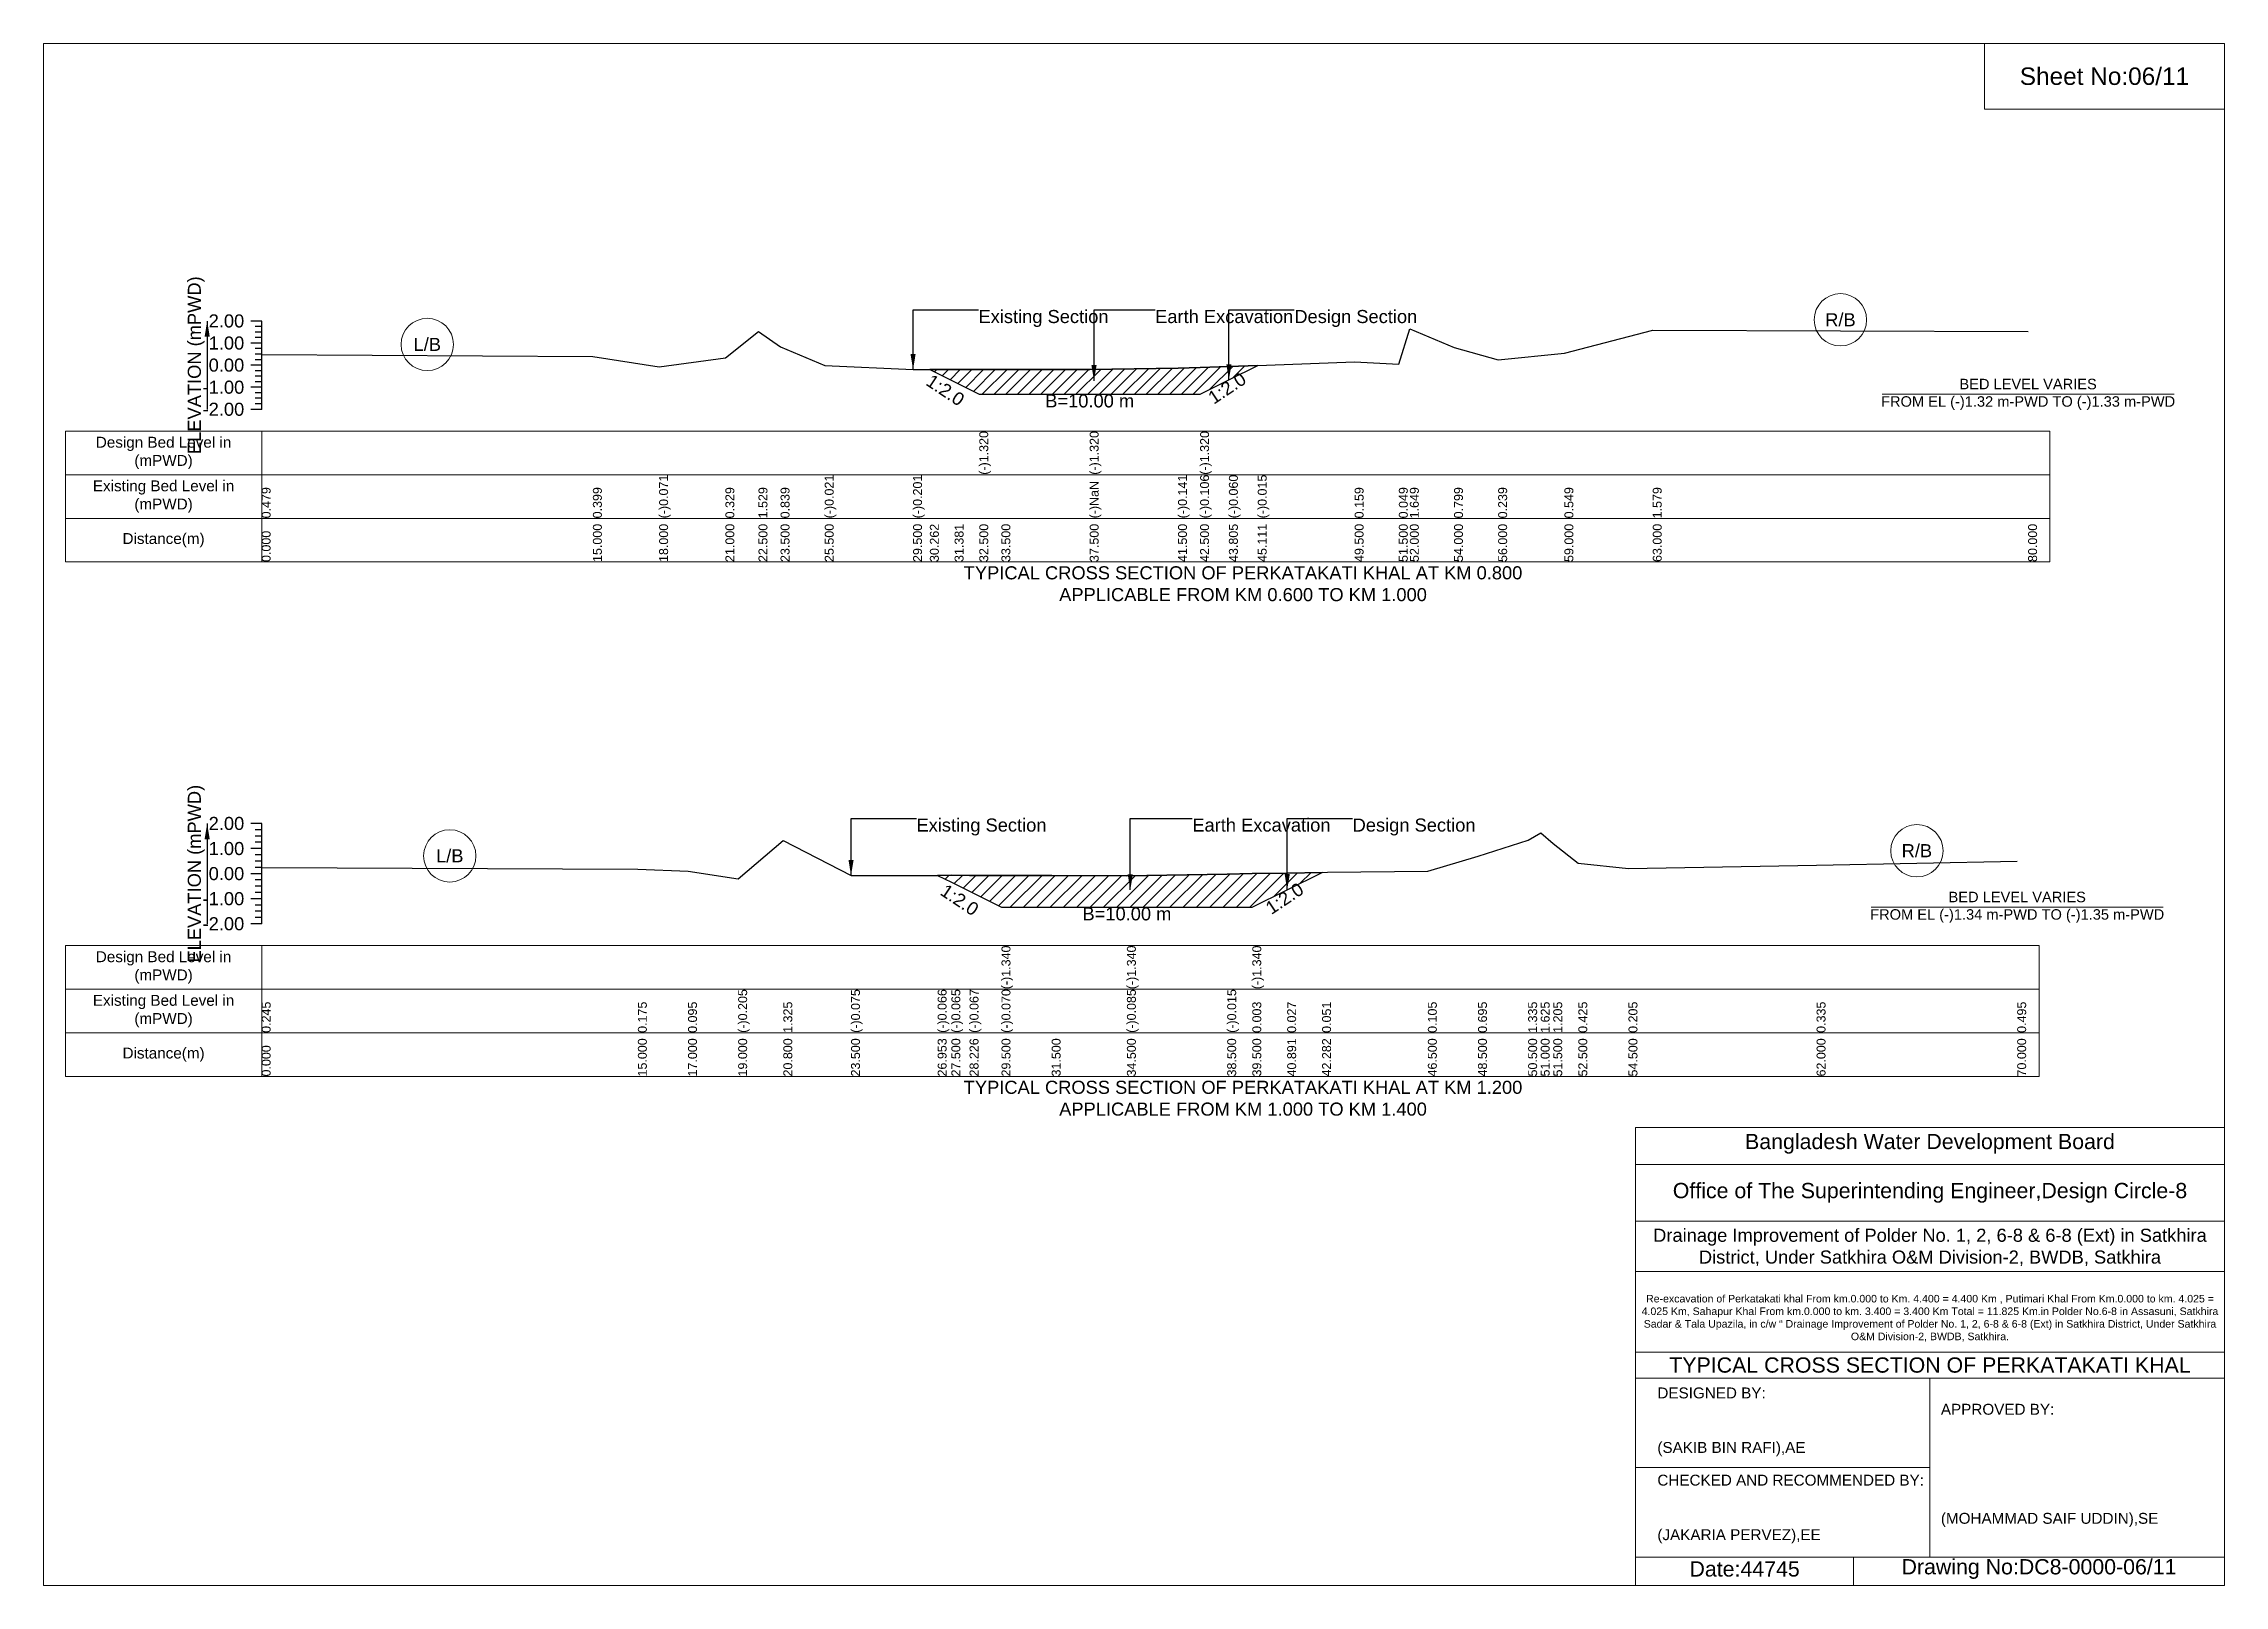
# Model space of a CAD drawing. Header units: inches. Extents: x 91000 to 208000, y -5656 to 20000.
# Drawn here: x 150000 to 158000, y -5656 to 0 of the extents above; entities that cross this region are included whole.
import ezdxf

# ---------------------------------------------------------------- set-up
doc = ezdxf.new("R2010")
doc.units = ezdxf.units.IN
doc.header["$LTSCALE"] = 7
doc.header["$MEASUREMENT"] = 0
for name, color, linetype, lineweight in [('Cross section Data Border', 7, 'Continuous', 9), ('Cross Section Labels', 7, 'Continuous', 9), ('Existing_Bed_Level for Xsection', 7, 'Continuous', 25)]:
    doc.layers.add(name, color=color, linetype=linetype, lineweight=lineweight)
doc.styles.get("Standard").update_dxf_attribs({"font": 'arial.ttf'})
doc.dimstyles.get("Standard").update_dxf_attribs({"dimtxt": 0.18, "dimasz": 0.18, "dimexe": 0.18, "dimexo": 0.0625, "dimgap": 0.09, "dimtad": 0, "dimtih": 1, "dimtoh": 1, "dimdec": 4, "dimzin": 0, "dimdsep": 46, "dimtxsty": 'Standard', "dimcen": 0.09, "dimadec": 0, "dimazin": 0, "dimtfac": 1, "dimtdec": 4, "dimtofl": 0, "dimtmove": 0, "dimatfit": 3, "dimfxl": 1, "dimtolj": 1, "dimtzin": 0, "dimarcsym": 0})

msp = doc.modelspace()

# ---------------------------------------------------------------- texts
at = {"layer": 'Cross section Data Border', "char_height": 40, "width": 640, "attachment_point": 5}
for s, insert in [('Design Bed Level in (mPWD)', (150440, -1501.7)), ('Existing Bed Level in (mPWD)', (150440, -1661.7)), ('Distance(m)', (150440, -1821.7)), ('Design Bed Level in (mPWD)', (150440, -3389.1)), ('Existing Bed Level in (mPWD)', (150440, -3549.1)), ('Distance(m)', (150440, -3709.1))]:
    msp.add_mtext(s, dxfattribs=dict(at, insert=insert))
at = {"layer": 'Cross Section Labels'}
for s, insert, char_height, attachment_point in [('Sheet No:06/11', (157560, -120), 64, 5), ('Existing Section', (153429.5, -977.2), 48, 1), ('Earth Excavation', (154077.5, -977.2), 48, 1), ('Design Section', (154588.2, -977.2), 48, 1), ('R/B', (156591.5, -1013.3), 48, 5), ('L/B', (151407.5, -1103.7), 48, 5), ('BED LEVEL VARIES ^JFROM EL (-)1.32 m-PWD TO (-)1.33 m-PWD', (157280, -1286.6), 38.4, 5), ('B=10.00 m', (153837.5, -1286.6), 48, 2), ('TYPICAL CROSS SECTION OF PERKATAKATI KHAL AT KM 0.800^JAPPLICABLE FROM KM 0.600 TO KM 1.000', (154400, -1981.7), 48, 5), ('Existing Section', (153202, -2842.7), 48, 1), ('Earth Excavation', (154214, -2842.7), 48, 1), ('Design Section', (154802, -2842.7), 48, 1), ('L/B', (151490, -2979.8), 48, 5), ('R/B', (156872, -2961), 48, 5), ('BED LEVEL VARIES ^JFROM EL (-)1.34 m-PWD TO (-)1.35 m-PWD', (157240, -3168.4), 38.4, 5), ('B=10.00 m', (153974, -3168.4), 48, 2), ('TYPICAL CROSS SECTION OF PERKATAKATI KHAL AT KM 1.200^JAPPLICABLE FROM KM 1.000 TO KM 1.400', (154400, -3869.1), 48, 5), ('Bangladesh Water Development Board', (156920, -4036), 56, 5), ('Office of The Superintending Engineer,Design Circle-8', (156920, -4216), 56, 5)]:
    msp.add_mtext(s, dxfattribs=dict(at, insert=insert, char_height=char_height, attachment_point=attachment_point))
at = {"layer": 'Cross Section Labels', "char_height": 48, "attachment_point": 2}
for insert, rotation in [((153321.6, -1251.4), 326.30993), ((154328, -1243.9), 33.69007), ((153373.8, -3121.3), 326.30993), ((154539, -3115.9), 33.69007)]:
    msp.add_mtext('1:2.0', dxfattribs=dict(at, insert=insert, rotation=rotation))
at = {"layer": 'Cross Section Labels'}
for s, insert, char_height, width, attachment_point in [('Drainage Improvement of Polder No. 1, 2, 6-8 & 6-8 (Ext) in Satkhira District, Under Satkhira O&M Division-2, BWDB, Satkhira', (156920, -4416), 48, 2240, 5), ('Re-excavation of Perkatakati khal From km.0.000 to Km. 4.400 = 4.400 Km , Putimari Khal From Km.0.000 to km. 4.025 = 4.025 Km, Sahapur Khal From km.0.000 to km. 3.400 = 3.400 Km Total = 11.825 Km.in Polder No.6-8 in Assasuni, Satkhira Sadar & Tala Upazila, in c/w “ Drainage Improvement of Polder No. 1, 2, 6-8 & 6-8 (Ext) in Satkhira District, Under Satkhira O&M Division-2, BWDB, Satkhira.', (156920, -4676), 27.6889, 2160, 5), ('TYPICAL CROSS SECTION OF PERKATAKATI KHAL', (156920, -4848), 56, 2240, 5), ('DESIGNED BY:^J^J^J(SAKIB BIN RAFI),AE', (155920, -5056), 40, 1120, 4), ('APPROVED BY:^J^J^J^J^J^J(MOHAMMAD SAIF UDDIN),SE', (156960, -5216), 40, 1120, 4), ('CHECKED AND RECOMMENDED BY:^J^J^J(JAKARIA PERVEZ),EE', (155920, -5376), 40, 1120, 4), ('Date:44745', (156240, -5596), 56, 1120, 5), ('Drawing No:DC8-0000-06/11', (157320, -5596), 56, 1760, 5)]:
    msp.add_mtext(s, dxfattribs=dict(at, insert=insert, char_height=char_height, width=width, attachment_point=attachment_point))
at = {"layer": 'Existing_Bed_Level for Xsection', "rotation": 90}
for s, insert, char_height, attachment_point in [('ELEVATION (mPWD)', (150560, -1179.7), 48, 5), ('(-)1.320', (153432.5, -1581.7), 32.8, 1), ('(-)1.320', (153837.5, -1581.7), 32.8, 1), ('(-)1.320', (154242.5, -1581.7), 32.8, 1), ('(-)0.071', (152258, -1741.7), 32.8, 1), ('(-)0.021', (152865.5, -1741.7), 32.8, 1), ('(-)0.201', (153189.5, -1741.7), 32.8, 1), ('(-)0.141', (154161.5, -1741.7), 32.8, 1), ('(-)0.106', (154242.5, -1741.7), 32.8, 1), ('(-)0.060', (154348.2, -1741.7), 32.8, 1), ('(-)0.015', (154454, -1741.7), 32.8, 1), ('0.479', (150800, -1741.7), 32.8, 1), ('0.399', (152015, -1741.7), 32.8, 1), ('0.329', (152501, -1741.7), 32.8, 1), ('1.529', (152622.5, -1741.7), 32.8, 1), ('0.839', (152703.5, -1741.7), 32.8, 1), ('(-)NaN', (153837.5, -1741.7), 32.8, 1), ('0.159', (154809.5, -1741.7), 32.8, 1), ('0.049', (154971.5, -1741.7), 32.8, 1), ('1.649', (155012, -1741.7), 32.8, 1), ('0.799', (155174, -1741.7), 32.8, 1), ('0.239', (155336, -1741.7), 32.8, 1), ('0.549', (155579, -1741.7), 32.8, 1), ('1.579', (155903, -1741.7), 32.8, 1), ('0.000', (150800, -1901.7), 32.8, 1), ('15.000', (152015, -1901.7), 32.8, 1), ('18.000', (152258, -1901.7), 32.8, 1), ('21.000', (152501, -1901.7), 32.8, 1), ('22.500', (152622.5, -1901.7), 32.8, 1), ('23.500', (152703.5, -1901.7), 32.8, 1), ('25.500', (152865.5, -1901.7), 32.8, 1), ('29.500', (153189.5, -1901.7), 32.8, 1), ('30.262', (153251.2, -1901.7), 32.8, 1), ('31.381', (153341.9, -1901.7), 32.8, 1), ('32.500', (153432.5, -1901.7), 32.8, 1), ('33.500', (153513.5, -1901.7), 32.8, 1), ('37.500', (153837.5, -1901.7), 32.8, 1), ('41.500', (154161.5, -1901.7), 32.8, 1), ('42.500', (154242.5, -1901.7), 32.8, 1), ('43.805', (154348.2, -1901.7), 32.8, 1), ('45.111', (154454, -1901.7), 32.8, 1), ('49.500', (154809.5, -1901.7), 32.8, 1), ('51.500', (154971.5, -1901.7), 32.8, 1), ('52.000', (155012, -1901.7), 32.8, 1), ('54.000', (155174, -1901.7), 32.8, 1), ('56.000', (155336, -1901.7), 32.8, 1), ('59.000', (155579, -1901.7), 32.8, 1), ('63.000', (155903, -1901.7), 32.8, 1), ('80.000', (157280, -1901.7), 32.8, 1), ('ELEVATION (mPWD)', (150560, -3045.1), 48, 5), ('(-)1.340', (153514, -3469.1), 32.8, 1), ('(-)1.340', (153974, -3469.1), 32.8, 1), ('(-)1.340', (154434, -3469.1), 32.8, 1), ('0.245', (150800, -3629.1), 32.8, 1), ('0.175', (152180, -3629.1), 32.8, 1), ('0.095', (152364, -3629.1), 32.8, 1), ('(-)0.205', (152548, -3629.1), 32.8, 1), ('1.325', (152713.6, -3629.1), 32.8, 1), ('(-)0.075', (152962, -3629.1), 32.8, 1), ('(-)0.066', (153279.7, -3629.1), 32.8, 1), ('(-)0.065', (153330, -3629.1), 32.8, 1), ('(-)0.067', (153396.8, -3629.1), 32.8, 1), ('(-)0.070', (153514, -3629.1), 32.8, 1), ('(-)0.085', (153974, -3629.1), 32.8, 1), ('(-)0.015', (154342, -3629.1), 32.8, 1), ('0.003', (154434, -3629.1), 32.8, 1), ('0.027', (154562, -3629.1), 32.8, 1), ('0.051', (154690, -3629.1), 32.8, 1), ('0.105', (155078, -3629.1), 32.8, 1), ('0.695', (155262, -3629.1), 32.8, 1), ('1.335', (155446, -3629.1), 32.8, 1), ('1.625', (155492, -3629.1), 32.8, 1), ('1.205', (155538, -3629.1), 32.8, 1), ('0.425', (155630, -3629.1), 32.8, 1), ('0.205', (155814, -3629.1), 32.8, 1), ('0.335', (156504, -3629.1), 32.8, 1), ('0.495', (157240, -3629.1), 32.8, 1), ('0.000', (150800, -3789.1), 32.8, 1), ('15.000', (152180, -3789.1), 32.8, 1), ('17.000', (152364, -3789.1), 32.8, 1), ('19.000', (152548, -3789.1), 32.8, 1), ('20.800', (152713.6, -3789.1), 32.8, 1), ('23.500', (152962, -3789.1), 32.8, 1), ('26.953', (153279.7, -3789.1), 32.8, 1), ('27.500', (153330, -3789.1), 32.8, 1), ('28.226', (153396.8, -3789.1), 32.8, 1), ('29.500', (153514, -3789.1), 32.8, 1), ('31.500', (153698, -3789.1), 32.8, 1), ('34.500', (153974, -3789.1), 32.8, 1), ('38.500', (154342, -3789.1), 32.8, 1), ('39.500', (154434, -3789.1), 32.8, 1), ('40.891', (154562, -3789.1), 32.8, 1), ('42.282', (154690, -3789.1), 32.8, 1), ('46.500', (155078, -3789.1), 32.8, 1), ('48.500', (155262, -3789.1), 32.8, 1), ('50.500', (155446, -3789.1), 32.8, 1), ('51.000', (155492, -3789.1), 32.8, 1), ('51.500', (155538, -3789.1), 32.8, 1), ('52.500', (155630, -3789.1), 32.8, 1), ('54.500', (155814, -3789.1), 32.8, 1), ('62.000', (156504, -3789.1), 32.8, 1), ('70.000', (157240, -3789.1), 32.8, 1)]:
    msp.add_mtext(s, dxfattribs=dict(at, insert=insert, char_height=char_height, attachment_point=attachment_point))
at = {"layer": 'Existing_Bed_Level for Xsection', "char_height": 48, "attachment_point": 6}
for s, insert in [('2.00', (150736, -1017.7)), ('1.00', (150736, -1098.7)), ('0.00', (150736, -1179.7)), ('-1.00', (150736, -1260.7)), ('-2.00', (150736, -1341.7)), ('2.00', (150736, -2861.1)), ('1.00', (150736, -2953.1)), ('0.00', (150736, -3045.1)), ('-1.00', (150736, -3137.1)), ('-2.00', (150736, -3229.1))]:
    msp.add_mtext(s, dxfattribs=dict(at, insert=insert))

# ---------------------------------------------------------------- hatches: boundary and pattern name
at = {"layer": 'Existing_Bed_Level for Xsection'}
h = msp.add_hatch(dxfattribs=at)
h.set_pattern_fill('ANSI31', color=256, scale=243, style=0)
h.paths.add_polyline_path([(153251.2, -1196), (153341.9, -1241.3), (153432.5, -1286.6), (153513.5, -1286.6), (153837.5, -1286.6), (154161.5, -1286.6), (154242.5, -1286.6), (154348.2, -1233.8), (154454, -1180.9), (154348.2, -1184.6), (154242.5, -1188.3), (154161.5, -1191.1), (153837.5, -1196), (153513.5, -1196), (153432.5, -1196), (153341.9, -1196)])
h = msp.add_hatch(dxfattribs=at)
h.set_pattern_fill('ANSI31', color=256, scale=276, style=0)
h.paths.add_polyline_path([(153279.7, -3051.2), (153330, -3076.4), (153396.8, -3109.8), (153514, -3168.4), (153698, -3168.4), (153974, -3168.4), (154342, -3168.4), (154434, -3168.4), (154562, -3104.4), (154690, -3040.4), (154562, -3042.7), (154434, -3044.9), (154342, -3046.5), (153974, -3053), (153698, -3052), (153514, -3051.6), (153396.8, -3051.3), (153330, -3051.1)])

# ---------------------------------------------------------------- linework, layer by layer
at = {"layer": 'Cross section Data Border'}
for points in [[(150080, -1421.7), (157360, -1421.7), (157360, -1901.7), (150080, -1901.7)], [(150080, -3309.1), (157320, -3309.1), (157320, -3789.1), (150080, -3789.1)]]:
    msp.add_lwpolyline(points, close=True, dxfattribs=at)
for points in [[(150800, -1421.7), (150800, -1901.7)], [(150080, -1581.7), (157360, -1581.7)], [(150080, -1741.7), (157360, -1741.7)], [(150800, -3309.1), (150800, -3789.1)], [(150080, -3469.1), (157320, -3469.1)], [(150080, -3629.1), (157320, -3629.1)]]:
    msp.add_lwpolyline(points, dxfattribs=at)
at = {"layer": 'Cross Section Labels'}
for points in [[(150000, 0), (158000, 0), (158000, -5656), (150000, -5656)], [(157120, 0), (158000, 0), (158000, -240), (157120, -240)]]:
    msp.add_lwpolyline(points, close=True, dxfattribs=at)
for points in [[(156744.2, -1286.6), (157815.8, -1286.6)], [(156704.2, -3168.4), (157775.8, -3168.4)], [(155840, -5656), (155840, -3976), (158000, -3976)], [(155840, -4112), (158000, -4112)], [(155840, -4320), (158000, -4320)], [(155840, -4504), (158000, -4504)], [(155840, -4800), (158000, -4800)], [(155840, -4896), (158000, -4896)], [(156920, -4896), (156920, -5552)], [(155840, -5224), (156920, -5224)], [(155840, -5552), (158000, -5552)], [(156640, -5552), (156640, -5656)]]:
    msp.add_lwpolyline(points, dxfattribs=at)
for centre in [(156591.5, -1013.3), (151407.5, -1103.7), (156872, -2961), (151490, -2979.8)]:
    msp.add_circle(centre, 96, dxfattribs=at)
at = {"layer": 'Existing_Bed_Level for Xsection'}
for points in [[(150800, -1017.7), (150760, -1017.7)], [(150800, -1038), (150776, -1038)], [(150800, -1341.7), (150800, -1260.7), (150800, -1179.7), (150800, -1098.7), (150800, -1017.7)], [(150800, -1098.7), (150760, -1098.7)], [(150800, -1058.2), (150776, -1058.2)], [(150800, -1078.5), (150776, -1078.5)], [(150800, -1119), (150776, -1119)], [(150800, -1140.9), (152015, -1147.4), (152258, -1185.5), (152501, -1153.1), (152622.5, -1055.9), (152703.5, -1111.8), (152865.5, -1181.4), (153189.5, -1196), (153251.2, -1196), (153341.9, -1196), (153432.5, -1196), (153432.5, -1196), (153513.5, -1196), (153837.5, -1196), (153837.5, -1196), (154161.5, -1191.1), (154242.5, -1188.3), (154242.5, -1188.3), (154348.2, -1184.6), (154454, -1180.9), (154485.5, -1179.8), (154809.5, -1166.8), (154971.5, -1175.8), (155012, -1046.2), (155174, -1115), (155336, -1160.4), (155579, -1135.2), (155903, -1051.8), (157280, -1055.9)], [(150800, -1179.7), (150760, -1179.7)], [(150800, -1139.2), (150776, -1139.2)], [(150800, -1159.5), (150776, -1159.5)], [(150800, -1200), (150776, -1200)], [(150800, -1260.7), (150760, -1260.7)], [(150800, -1220.2), (150776, -1220.2)], [(150800, -1240.5), (150776, -1240.5)], [(150800, -1341.7), (150760, -1341.7)], [(150800, -1281), (150776, -1281)], [(150800, -1301.2), (150776, -1301.2)], [(150800, -1321.5), (150776, -1321.5)], [(150800, -2861.1), (150760, -2861.1)], [(150800, -3229.1), (150800, -3137.1), (150800, -3045.1), (150800, -2953.1), (150800, -2861.1)], [(150800, -2953.1), (150760, -2953.1)], [(150800, -2884.1), (150776, -2884.1)], [(150800, -2907.1), (150776, -2907.1)], [(150800, -2930.1), (150776, -2930.1)], [(150800, -3022.6), (152180, -3029), (152364, -3036.4), (152548, -3064), (152713.6, -2923.2), (152962, -3052), (153279.7, -3051.2), (153330, -3051.1), (153396.8, -3051.3), (153514, -3051.6), (153514, -3051.6), (153698, -3052), (153974, -3053), (153974, -3053), (154342, -3046.5), (154434, -3044.9), (154434, -3044.9), (154562, -3042.7), (154690, -3040.4), (154710, -3040.1), (155078, -3035.5), (155262, -2981.2), (155446, -2922.3), (155492, -2895.6), (155538, -2934.3), (155630, -3006), (155814, -3026.3), (156504, -3014.3), (157240, -2999.6)], [(150800, -2976.1), (150776, -2976.1)], [(150800, -2999.1), (150776, -2999.1)], [(150800, -3022.1), (150776, -3022.1)], [(150800, -3045.1), (150760, -3045.1)], [(150800, -3068.1), (150776, -3068.1)], [(150800, -3091.1), (150776, -3091.1)], [(150800, -3114.1), (150776, -3114.1)], [(150800, -3137.1), (150760, -3137.1)], [(150800, -3160.1), (150776, -3160.1)], [(150800, -3183.1), (150776, -3183.1)], [(150800, -3229.1), (150760, -3229.1)], [(150800, -3206.1), (150776, -3206.1)]]:
    msp.add_lwpolyline(points, dxfattribs=at)
for points in [[(153251.2, -1196), (153251.2, -1196), (153341.9, -1241.3), (153432.5, -1286.6), (153432.5, -1286.6), (153513.5, -1286.6), (153837.5, -1286.6), (153837.5, -1286.6), (154161.5, -1286.6), (154242.5, -1286.6), (154242.5, -1286.6), (154348.2, -1233.8), (154454, -1180.9), (154348.2, -1184.6), (154242.5, -1188.3), (154242.5, -1188.3), (154161.5, -1191.1), (153837.5, -1196), (153837.5, -1196), (153513.5, -1196), (153432.5, -1196), (153432.5, -1196), (153341.9, -1196), (153251.2, -1196)], [(153279.7, -3051.2), (153279.7, -3051.2), (153330, -3076.4), (153396.8, -3109.8), (153514, -3168.4), (153514, -3168.4), (153698, -3168.4), (153974, -3168.4), (153974, -3168.4), (154342, -3168.4), (154434, -3168.4), (154434, -3168.4), (154562, -3104.4), (154690, -3040.4), (154690, -3040.4), (154690, -3040.4), (154562, -3042.7), (154434, -3044.9), (154434, -3044.9), (154342, -3046.5), (153974, -3053), (153974, -3053), (153698, -3052), (153514, -3051.6), (153514, -3051.6), (153396.8, -3051.3), (153330, -3051.1), (153279.7, -3051.2)]]:
    msp.add_lwpolyline(points, close=True, dxfattribs=at)

msp.set_redraw_order([(e.dxf.handle, doc.entitydb.next_handle()) for e in msp.query("TEXT MTEXT ATTDEF DIMENSION ARC_DIMENSION")])  # texts and dimensions are drawn at this point

# ---------------------------------------------------------------- leaders
at = {"layer": 'Cross Section Labels', "annotation_type": 0, "has_hookline": 1, "hookline_direction": 0}
for points, text_width in [([(153189.5, -1196), (153189.5, -977.2), (153429.4, -977.2)], 467.2), ([(153853.3, -1236.8), (153853.3, -977.2), (154077.4, -977.2)], 497), ([(154348.2, -1233.8), (154348.2, -977.2), (154588.1, -977.2)], 441.2), ([(152962, -3052), (152962, -2842.7), (153201.9, -2842.7)], 467.2), ([(153986.4, -3104.7), (153986.4, -2842.7), (154213.9, -2842.7)], 497), ([(154562, -3104.4), (154562, -2842.7), (154801.9, -2842.7)], 441.2)]:
    msp.add_leader(points, dimstyle='Standard', override={"dimasz": 57.6}, dxfattribs=dict(at, text_width=text_width))
at = {"layer": 'Existing_Bed_Level for Xsection'}
for points in [[(150600, -1017.7), (150600, -1341.7)], [(150600, -2861.1), (150600, -3229.1)]]:
    msp.add_leader(points, dimstyle='Standard', override={"dimasz": 57.6}, dxfattribs=at)

doc.saveas('drawing.dxf')
